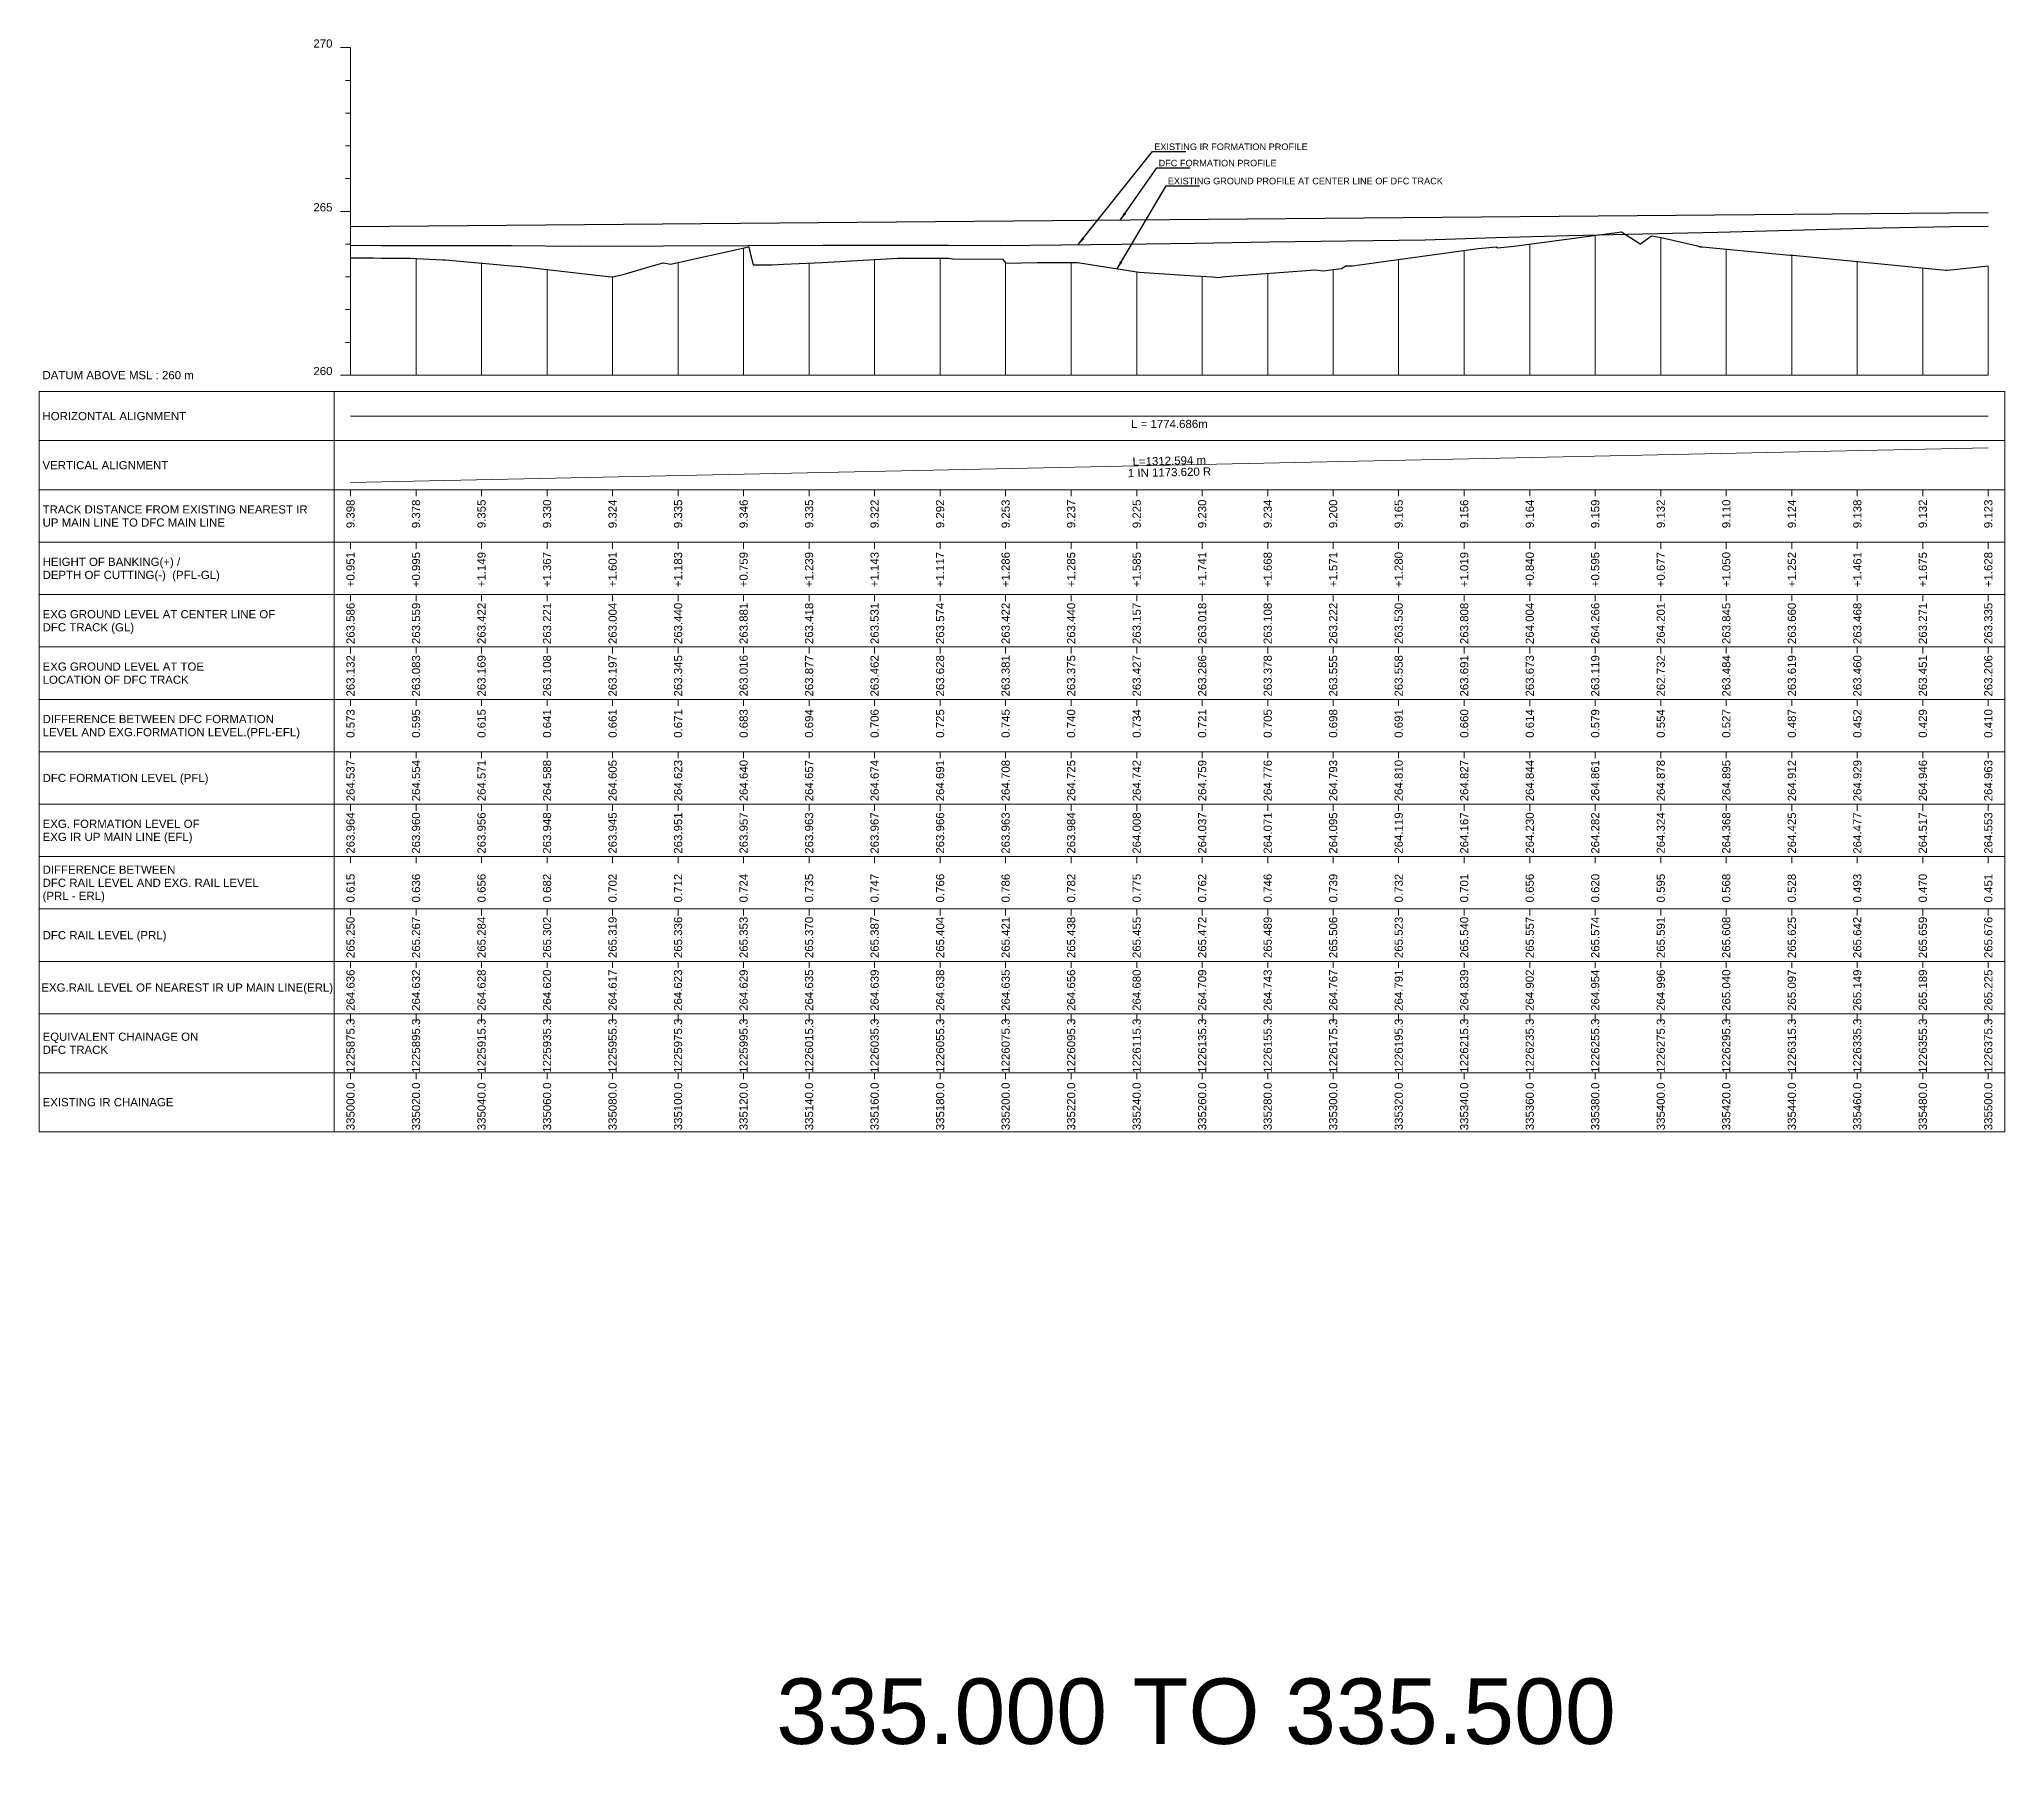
# Model space of a CAD drawing. Header units: metres. Extents: x 30905 to 43495, y -2428 to -1873.
# Drawn here: x 31905 to 32505, y -2428 to -1897 of the extents above; entities that cross this region are included whole.
import ezdxf
from ezdxf.enums import TextEntityAlignment as Align

# ---------------------------------------------------------------- set-up
doc = ezdxf.new("R2010")
doc.units = ezdxf.units.M
doc.header["$MEASUREMENT"] = 0
for name, color, linetype, lineweight in [('LS CUT FILL', 10, 'Continuous', 0), ('LS DATUM', 7, 'Continuous', 0), ('LS DATUM X', 7, 'Continuous', 0), ('LS DATUM Y', 7, 'Continuous', 0), ('LS DIFF. EXG.RL & PRO. RL', 10, 'Continuous', 0), ('LS DIFF. PFL & EFL', 10, 'Continuous', 0), ('LS EXG FL', 7, 'Continuous', 0), ('LS EXG GL', 7, 'Continuous', 0), ('LS EXG GL AT PRO TOE', 7, 'Continuous', 0), ('LS EXG IR CH', 7, 'Continuous', 0), ('LS EXG RL', 7, 'Continuous', 0), ('LS EXG. FL', 7, 'Continuous', 0), ('LS EXG. GL', 7, 'Continuous', 0), ('LS EXG. GL AT PRO. TOE', 7, 'Continuous', 0), ('LS EXG. IR CH', 7, 'Continuous', 0), ('LS EXG. RL', 7, 'Continuous', 0), ('LS FRAME', 7, 'Continuous', 0), ('LS HORIZONTAL ALIGNMENT', 10, 'Continuous', 0), ('LS PFL-EFL', 10, 'Continuous', 0), ('LS PRL-ERL', 10, 'Continuous', 0), ('LS PRO FL', 10, 'Continuous', 0), ('LS PRO. CUT & FILL', 10, 'Continuous', 0), ('LS PRO. DFCC CH', 10, 'Continuous', 0), ('LS PRO. FL', 10, 'Continuous', 0), ('LS PRO. RL', 10, 'Continuous', 0), ('LS PROFILE EXG FL', 7, 'Continuous', 25), ('LS PROFILE EXG GL', 7, 'Continuous', 30), ('LS PROFILE PRO FL', 1, 'Continuous', 30), ('LS TICKS', 7, 'Continuous', 0), ('LS TRACK CENTER', 10, 'Continuous', 0), ("LS TRACK CENTER's", 10, 'Continuous', 0), ('LS VERTICAL ALIGNMENT', 10, 'Continuous', 0), ('Profile Grid', 7, 'Continuous', 0)]:
    doc.layers.add(name, color=color, linetype=linetype, lineweight=lineweight)
doc.layers.add('ref text', color=3, linetype='Continuous')
doc.styles.get("Standard").update_dxf_attribs({"font": 'arial.ttf'})
doc.styles.add('Style-Arial', font='arial.ttf')
doc.styles.add('StyleArial', font='arial.ttf')
doc.dimstyles.get("Standard").update_dxf_attribs({"dimtxt": 5, "dimasz": 0.18, "dimexe": 0.18, "dimexo": 0.0625, "dimgap": 0.09, "dimtad": 0, "dimtih": 1, "dimtoh": 1, "dimdec": 4, "dimzin": 0, "dimdsep": 46, "dimtxsty": 'Standard', "dimcen": 0.09, "dimadec": 0, "dimazin": 0, "dimtfac": 1, "dimtdec": 4, "dimtofl": 0, "dimtmove": 0, "dimatfit": 3, "dimfxl": 1, "dimtolj": 1, "dimtzin": 0, "dimarcsym": 0})

msp = doc.modelspace()

# ---------------------------------------------------------------- texts
at = {"layer": 'LS CUT FILL', "lineweight": 0, "style": 'Style-Arial'}
for s, p in [('+0.951', (32000, -2054)), ('+0.995', (32020, -2054)), ('+1.149', (32040, -2054)), ('+1.367', (32060, -2054)), ('+1.601', (32080.01, -2054)), ('+1.183', (32100.01, -2054)), ('+0.759', (32120.01, -2054)), ('+1.239', (32140, -2054)), ('+1.143', (32160, -2054)), ('+1.117', (32179.99, -2054)), ('+1.286', (32200, -2054)), ('+1.285', (32220, -2054)), ('+1.585', (32240.01, -2054)), ('+1.741', (32260.01, -2054)), ('+1.668', (32280.01, -2054)), ('+1.571', (32299.99, -2054)), ('+1.280', (32319.99, -2054)), ('+1.019', (32340.01, -2054)), ('+0.840', (32360.01, -2054)), ('+0.595', (32380, -2054)), ('+0.677', (32400, -2054)), ('+1.050', (32420.02, -2054)), ('+1.252', (32440.02, -2054)), ('+1.461', (32460.02, -2054)), ('+1.675', (32480, -2054)), ('+1.628', (32500, -2054))]:
    msp.add_text(s, height=2.5, rotation=90, dxfattribs=at).set_placement(p, align=Align.MIDDLE_RIGHT)
at = {"layer": 'LS DATUM', "color": 7, "style": 'StyleArial'}
msp.add_text('DATUM ABOVE MSL : 260 m', height=2.5, rotation=0.00003, dxfattribs=at).set_placement((31905.97, -2000), align=Align.MIDDLE_LEFT)
at = {"layer": 'LS DATUM Y', "color": 7, "lineweight": 0, "style": 'Style-Arial'}
for s, p in [('270', (31994.5, -1900)), ('270', (31994.5, -1900)), ('265', (31994.5, -1950)), ('260', (31994.5, -2000))]:
    msp.add_text(s, height=2.5, dxfattribs=at).set_placement(p, align=Align.RIGHT)
at = {"layer": 'LS DIFF. EXG.RL & PRO. RL', "color": 10, "style": 'StyleArial'}
for s, p in [('DIFFERENCE BETWEEN ', (31906, -2151)), ('DFC RAIL LEVEL AND EXG. RAIL LEVEL ', (31906, -2155)), ('(PRL - ERL)', (31906, -2159))]:
    msp.add_text(s, height=2.5, rotation=0.00003, dxfattribs=at).set_placement(p, align=Align.MIDDLE_LEFT)
at = {"layer": 'LS DIFF. PFL & EFL', "color": 10, "style": 'StyleArial'}
for s, p in [('DIFFERENCE BETWEEN DFC FORMATION ', (31906, -2105)), ('LEVEL AND EXG.FORMATION LEVEL.(PFL-EFL)', (31906, -2109))]:
    msp.add_text(s, height=2.5, rotation=0.00003, dxfattribs=at).set_placement(p, align=Align.MIDDLE_LEFT)
at = {"layer": 'LS EXG FL', "style": 'StyleArial'}
for s, p in [('EXG. FORMATION LEVEL OF', (31906, -2137)), ('EXG IR UP MAIN LINE (EFL)', (31906, -2141))]:
    msp.add_text(s, height=2.5, rotation=0.00003, dxfattribs=at).set_placement(p, align=Align.MIDDLE_LEFT)
at = {"layer": 'LS EXG GL', "lineweight": 0, "style": 'Style-Arial'}
for s, p in [('263.586', (32000, -2069.5)), ('263.559', (32020, -2069.5)), ('263.422', (32040, -2069.5)), ('263.221', (32060, -2069.5)), ('263.004', (32080.01, -2069.5)), ('263.440', (32100.01, -2069.5)), ('263.881', (32120.01, -2069.5)), ('263.418', (32140, -2069.5)), ('263.531', (32160, -2069.5)), ('263.574', (32179.99, -2069.5)), ('263.422', (32200, -2069.5)), ('263.440', (32220, -2069.5)), ('263.157', (32240.01, -2069.5)), ('263.018', (32260.01, -2069.5)), ('263.108', (32280.01, -2069.5)), ('263.222', (32299.99, -2069.5)), ('263.530', (32319.99, -2069.5)), ('263.808', (32340.01, -2069.5)), ('264.004', (32360.01, -2069.5)), ('264.266', (32380, -2069.5)), ('264.201', (32400, -2069.5)), ('263.845', (32420.02, -2069.5)), ('263.660', (32440.02, -2069.5)), ('263.468', (32460.02, -2069.5)), ('263.271', (32480, -2069.5)), ('263.335', (32500, -2069.5))]:
    msp.add_text(s, height=2.5, rotation=90, dxfattribs=at).set_placement(p, align=Align.MIDDLE_RIGHT)
at = {"layer": 'LS EXG GL AT PRO TOE', "color": 7, "style": 'StyleArial'}
for s, p in [('EXG GROUND LEVEL AT TOE', (31906, -2089)), ('LOCATION OF DFC TRACK', (31906, -2093))]:
    msp.add_text(s, height=2.5, rotation=0.00003, dxfattribs=at).set_placement(p, align=Align.MIDDLE_LEFT)
at = {"layer": 'LS EXG IR CH', "style": 'Style-Arial'}
for s, p in [('335000.0', (32000, -2216)), ('335020.0', (32020, -2216)), ('335040.0', (32040, -2216)), ('335060.0', (32060, -2216)), ('335080.0', (32080, -2216)), ('335100.0', (32100, -2216)), ('335120.0', (32120, -2216)), ('335140.0', (32140, -2216)), ('335160.0', (32160, -2216)), ('335180.0', (32180, -2216)), ('335200.0', (32200, -2216)), ('335220.0', (32220, -2216)), ('335240.0', (32240, -2216)), ('335260.0', (32260, -2216)), ('335280.0', (32280, -2216)), ('335300.0', (32300, -2216)), ('335320.0', (32320, -2216)), ('335340.0', (32340, -2216)), ('335360.0', (32360, -2216)), ('335380.0', (32380, -2216)), ('335400.0', (32400, -2216)), ('335420.0', (32420, -2216)), ('335440.0', (32440, -2216)), ('335460.0', (32460, -2216)), ('335480.0', (32480, -2216)), ('335500.0', (32500, -2216))]:
    msp.add_text(s, height=2.5, rotation=90, dxfattribs=at).set_placement(p, align=Align.MIDDLE_RIGHT)
at = {"layer": 'LS EXG RL', "style": 'Style-Arial'}
for s, p in [('264.636', (32000, -2181.5)), ('264.632', (32020, -2181.5)), ('264.628', (32040, -2181.5)), ('264.620', (32060, -2181.5)), ('264.617', (32080, -2181.5)), ('264.623', (32100, -2181.5)), ('264.629', (32120, -2181.5)), ('264.635', (32140, -2181.5)), ('264.639', (32160, -2181.5)), ('264.638', (32180, -2181.5)), ('264.635', (32200, -2181.5)), ('264.656', (32220, -2181.5)), ('264.680', (32240, -2181.5)), ('264.709', (32260, -2181.5)), ('264.743', (32280, -2181.5)), ('264.767', (32300, -2181.5)), ('264.791', (32320, -2181.5)), ('264.839', (32340, -2181.5)), ('264.902', (32360, -2181.5)), ('264.954', (32380, -2181.5)), ('264.996', (32400, -2181.5)), ('265.040', (32420, -2181.5)), ('265.097', (32440, -2181.5)), ('265.149', (32460, -2181.5)), ('265.189', (32480, -2181.5)), ('265.225', (32500, -2181.5))]:
    msp.add_text(s, height=2.5, rotation=90, dxfattribs=at).set_placement(p, align=Align.MIDDLE_RIGHT)
at = {"layer": 'LS EXG. FL'}
for s, p in [('263.964', (32000, -2133.5)), ('263.960', (32020, -2133.5)), ('263.956', (32040, -2133.5)), ('263.948', (32060, -2133.5)), ('263.945', (32080.01, -2133.5)), ('263.951', (32100.01, -2133.5)), ('263.957', (32120.01, -2133.5)), ('263.963', (32140, -2133.5)), ('263.967', (32160, -2133.5)), ('263.966', (32179.99, -2133.5)), ('263.963', (32200, -2133.5)), ('263.984', (32220, -2133.5)), ('264.008', (32240.01, -2133.5)), ('264.037', (32260.01, -2133.5)), ('264.071', (32280.01, -2133.5)), ('264.095', (32299.99, -2133.5)), ('264.119', (32319.99, -2133.5)), ('264.167', (32340.01, -2133.5)), ('264.230', (32360.01, -2133.5)), ('264.282', (32380, -2133.5)), ('264.324', (32400, -2133.5)), ('264.368', (32420.01, -2133.5)), ('264.425', (32440.01, -2133.5)), ('264.477', (32460.01, -2133.5)), ('264.517', (32480, -2133.5)), ('264.553', (32500, -2133.5))]:
    msp.add_text(s, height=2.5, rotation=90, dxfattribs=at).set_placement(p, align=Align.MIDDLE_RIGHT)
at = {"layer": 'LS EXG. GL', "color": 7, "style": 'StyleArial'}
for s, p in [('EXG GROUND LEVEL AT CENTER LINE OF ', (31906, -2073)), ('DFC TRACK (GL)', (31906, -2077))]:
    msp.add_text(s, height=2.5, rotation=0.00003, dxfattribs=at).set_placement(p, align=Align.MIDDLE_LEFT)
at = {"layer": 'LS EXG. GL AT PRO. TOE'}
for s, p in [('263.132', (32000, -2085.5)), ('263.083', (32020, -2085.5)), ('263.169', (32040, -2085.5)), ('263.108', (32060, -2085.5)), ('263.197', (32080.01, -2085.5)), ('263.345', (32100.01, -2085.5)), ('263.016', (32120.01, -2085.5)), ('263.877', (32140, -2085.5)), ('263.462', (32160, -2085.5)), ('263.628', (32179.99, -2085.5)), ('263.381', (32200, -2085.5)), ('263.375', (32220, -2085.5)), ('263.427', (32240.01, -2085.5)), ('263.286', (32260.01, -2085.5)), ('263.378', (32280.01, -2085.5)), ('263.555', (32299.99, -2085.5)), ('263.558', (32319.99, -2085.5)), ('263.691', (32340.01, -2085.5)), ('263.673', (32360.01, -2085.5)), ('263.119', (32380, -2085.5)), ('262.732', (32400, -2085.5)), ('263.484', (32420.02, -2085.5)), ('263.619', (32440.02, -2085.5)), ('263.460', (32460.02, -2085.5)), ('263.451', (32480, -2085.5)), ('263.206', (32500, -2085.5))]:
    msp.add_text(s, height=2.5, rotation=90, dxfattribs=at).set_placement(p, align=Align.MIDDLE_RIGHT)
at = {"layer": 'LS EXG. IR CH', "style": 'StyleArial'}
msp.add_text('EXISTING IR CHAINAGE', height=2.5, rotation=0.00003, dxfattribs=at).set_placement((31906, -2222), align=Align.MIDDLE_LEFT)
at = {"layer": 'LS EXG. RL', "style": 'StyleArial'}
msp.add_text('EXG.RAIL LEVEL OF NEAREST IR UP MAIN LINE(ERL)', height=2.5, rotation=0.00003, dxfattribs=at).set_placement((31905.61, -2187), align=Align.MIDDLE_LEFT)
at = {"layer": 'LS HORIZONTAL ALIGNMENT', "style": 'StyleArial'}
msp.add_text('HORIZONTAL ALIGNMENT', height=2.5, rotation=0.00003, dxfattribs=at).set_placement((31905.97, -2012.5), align=Align.MIDDLE_LEFT)
at = {"layer": 'LS HORIZONTAL ALIGNMENT', "lineweight": 0, "insert": (32250, -2014.92), "char_height": 2.5, "attachment_point": 5, "line_spacing_factor": 0.6, "style": 'Style-Arial'}
msp.add_mtext('L = 1774.686m', dxfattribs=at)
at = {"layer": 'LS PFL-EFL'}
for s, p in [('0.573', (32000, -2102)), ('0.595', (32020, -2102)), ('0.615', (32040, -2102)), ('0.641', (32060, -2102)), ('0.661', (32080.01, -2102)), ('0.671', (32100.01, -2102)), ('0.683', (32120.01, -2102)), ('0.694', (32140, -2102)), ('0.706', (32160, -2102)), ('0.725', (32179.99, -2102)), ('0.745', (32200, -2102)), ('0.740', (32220, -2102)), ('0.734', (32240.01, -2102)), ('0.721', (32260.01, -2102)), ('0.705', (32280.01, -2102)), ('0.698', (32299.99, -2102)), ('0.691', (32319.99, -2102)), ('0.660', (32340.01, -2102)), ('0.614', (32360.01, -2102)), ('0.579', (32380, -2102)), ('0.554', (32400, -2102)), ('0.527', (32420.02, -2102)), ('0.487', (32440.02, -2102)), ('0.452', (32460.02, -2102)), ('0.429', (32480, -2102)), ('0.410', (32500, -2102))]:
    msp.add_text(s, height=2.5, rotation=90, dxfattribs=at).set_placement(p, align=Align.MIDDLE_RIGHT)
at = {"layer": 'LS PRL-ERL'}
for s, p in [('0.615', (32001.25, -2161)), ('0.636', (32021.25, -2161)), ('0.656', (32041.25, -2161)), ('0.682', (32061.25, -2161)), ('0.702', (32081.25, -2161)), ('0.712', (32101.25, -2161)), ('0.724', (32121.25, -2161)), ('0.735', (32141.25, -2161)), ('0.747', (32161.25, -2161)), ('0.766', (32181.25, -2161)), ('0.786', (32201.25, -2161)), ('0.782', (32221.25, -2161)), ('0.775', (32241.25, -2161)), ('0.762', (32261.25, -2161)), ('0.746', (32281.25, -2161)), ('0.739', (32301.25, -2161)), ('0.732', (32321.25, -2161)), ('0.701', (32341.25, -2161)), ('0.656', (32361.25, -2161)), ('0.620', (32381.25, -2161)), ('0.595', (32401.25, -2161)), ('0.568', (32421.25, -2161)), ('0.528', (32441.25, -2161)), ('0.493', (32461.25, -2161)), ('0.470', (32481.25, -2161)), ('0.451', (32501.25, -2161))]:
    msp.add_text(s, height=2.5, rotation=90, dxfattribs=at).set_placement(p)
at = {"layer": 'LS PRO FL', "lineweight": 0, "style": 'Style-Arial'}
for s, p in [('264.537', (32000, -2117.5)), ('264.554', (32020, -2117.5)), ('264.571', (32040, -2117.5)), ('264.588', (32060, -2117.5)), ('264.605', (32080.01, -2117.5)), ('264.623', (32100.01, -2117.5)), ('264.640', (32120.01, -2117.5)), ('264.657', (32140, -2117.5)), ('264.674', (32160, -2117.5)), ('264.691', (32179.99, -2117.5)), ('264.708', (32200, -2117.5)), ('264.725', (32220, -2117.5)), ('264.742', (32240.01, -2117.5)), ('264.759', (32260.01, -2117.5)), ('264.776', (32280.01, -2117.5)), ('264.793', (32299.99, -2117.5)), ('264.810', (32319.99, -2117.5)), ('264.827', (32340.01, -2117.5)), ('264.844', (32360.01, -2117.5)), ('264.861', (32380, -2117.5)), ('264.878', (32400, -2117.5)), ('264.895', (32420.02, -2117.5)), ('264.912', (32440.02, -2117.5)), ('264.929', (32460.02, -2117.5)), ('264.946', (32480, -2117.5)), ('264.963', (32500, -2117.5))]:
    msp.add_text(s, height=2.5, rotation=90, dxfattribs=at).set_placement(p, align=Align.MIDDLE_RIGHT)
at = {"layer": 'LS PRO. CUT & FILL', "color": 10, "style": 'StyleArial'}
for s, p in [('HEIGHT OF BANKING(+) /', (31906, -2057)), ('DEPTH OF CUTTING(-)  (PFL-GL)', (31906, -2061))]:
    msp.add_text(s, height=2.5, rotation=0.00003, dxfattribs=at).set_placement(p, align=Align.MIDDLE_LEFT)
at = {"layer": 'LS PRO. DFCC CH', "color": 10, "style": 'Style-Arial'}
for s, p in [('EQUIVALENT CHAINAGE ON ', (31906, -2202)), ('DFC TRACK', (31906, -2206))]:
    msp.add_text(s, height=2.5, rotation=0.00003, dxfattribs=at).set_placement(p, align=Align.MIDDLE_LEFT)
at = {"layer": 'LS PRO. DFCC CH'}
for s, p in [('1225875.3', (32001.25, -2213)), ('1225895.3', (32021.25, -2213)), ('1225915.3', (32041.25, -2213)), ('1225935.3', (32061.25, -2213)), ('1225955.3', (32081.25, -2213)), ('1225975.3', (32101.25, -2213)), ('1225995.3', (32121.25, -2213)), ('1226015.3', (32141.25, -2213)), ('1226035.3', (32161.25, -2213)), ('1226055.3', (32181.25, -2213)), ('1226075.3', (32201.25, -2213)), ('1226095.3', (32221.25, -2213)), ('1226115.3', (32241.25, -2213)), ('1226135.3', (32261.25, -2213)), ('1226155.3', (32281.25, -2213)), ('1226175.3', (32301.25, -2213)), ('1226195.3', (32321.25, -2213)), ('1226215.3', (32341.25, -2213)), ('1226235.3', (32361.25, -2213)), ('1226255.3', (32381.25, -2213)), ('1226275.3', (32401.25, -2213)), ('1226295.3', (32421.25, -2213)), ('1226315.3', (32441.25, -2213)), ('1226335.3', (32461.25, -2213)), ('1226355.3', (32481.25, -2213)), ('1226375.3', (32501.25, -2213))]:
    msp.add_text(s, height=2.5, rotation=90, dxfattribs=at).set_placement(p)
at = {"layer": 'LS PRO. FL', "color": 10, "style": 'StyleArial'}
msp.add_text('DFC FORMATION LEVEL (PFL) ', height=2.5, rotation=0.00003, dxfattribs=at).set_placement((31906, -2123), align=Align.MIDDLE_LEFT)
at = {"layer": 'LS PRO. RL'}
for s, p in [('265.250', (32001.25, -2178)), ('265.267', (32021.25, -2178)), ('265.284', (32041.25, -2178)), ('265.302', (32061.25, -2178)), ('265.319', (32081.25, -2178)), ('265.336', (32101.25, -2178)), ('265.353', (32121.25, -2178)), ('265.370', (32141.25, -2178)), ('265.387', (32161.25, -2178)), ('265.404', (32181.25, -2178)), ('265.421', (32201.25, -2178)), ('265.438', (32221.25, -2178)), ('265.455', (32241.25, -2178)), ('265.472', (32261.25, -2178)), ('265.489', (32281.25, -2178)), ('265.506', (32301.25, -2178)), ('265.523', (32321.25, -2178)), ('265.540', (32341.25, -2178)), ('265.557', (32361.25, -2178)), ('265.574', (32381.25, -2178)), ('265.591', (32401.25, -2178)), ('265.608', (32421.25, -2178)), ('265.625', (32441.25, -2178)), ('265.642', (32461.25, -2178)), ('265.659', (32481.25, -2178)), ('265.676', (32501.25, -2178))]:
    msp.add_text(s, height=2.5, rotation=90, dxfattribs=at).set_placement(p)
at = {"layer": 'LS PRO. RL', "color": 10, "style": 'StyleArial'}
msp.add_text('DFC RAIL LEVEL (PRL)', height=2.5, rotation=0.00003, dxfattribs=at).set_placement((31906, -2171), align=Align.MIDDLE_LEFT)
at = {"layer": 'LS PROFILE EXG FL', "color": 7, "linetype": 'Continuous', "lineweight": 0, "style": 'Style-Arial'}
msp.add_text('EXISTING IR FORMATION PROFILE', height=2, dxfattribs=at).set_placement((32245.37, -1931.27))
at = {"layer": 'LS PROFILE EXG GL', "color": 7, "lineweight": 0, "style": 'Style-Arial'}
msp.add_text('EXISTING GROUND PROFILE AT CENTER LINE OF DFC TRACK', height=2, dxfattribs=at).set_placement((32249.52, -1941.73, 0))
at = {"layer": 'LS PROFILE PRO FL', "style": 'Style-Arial'}
msp.add_text(' DFC FORMATION PROFILE', height=2, dxfattribs=at).set_placement((32245.92, -1936.26, 0))
at = {"layer": 'LS TRACK CENTER'}
for s, p in [('9.398', (32000, -2038)), ('9.378', (32020, -2038)), ('9.355', (32040, -2038)), ('9.330', (32060, -2038)), ('9.324', (32080.01, -2038)), ('9.335', (32100.01, -2038)), ('9.346', (32120.01, -2038)), ('9.335', (32140, -2038)), ('9.322', (32160, -2038)), ('9.292', (32179.99, -2038)), ('9.253', (32200, -2038)), ('9.237', (32220, -2038)), ('9.225', (32240.01, -2038)), ('9.230', (32260.01, -2038)), ('9.234', (32280.01, -2038)), ('9.200', (32299.99, -2038)), ('9.165', (32319.99, -2038)), ('9.156', (32340.01, -2038)), ('9.164', (32360.01, -2038)), ('9.159', (32380, -2038)), ('9.132', (32400, -2038)), ('9.110', (32420.02, -2038)), ('9.124', (32440.02, -2038)), ('9.138', (32460.02, -2038)), ('9.132', (32480, -2038)), ('9.123', (32500, -2038))]:
    msp.add_text(s, height=2.5, rotation=90, dxfattribs=at).set_placement(p, align=Align.MIDDLE_RIGHT)
at = {"layer": "LS TRACK CENTER's", "color": 10, "style": 'StyleArial'}
for s, p in [('TRACK DISTANCE FROM EXISTING NEAREST IR ', (31906, -2041)), ('UP MAIN LINE TO DFC MAIN LINE', (31906, -2045))]:
    msp.add_text(s, height=2.5, rotation=0.00003, dxfattribs=at).set_placement(p, align=Align.MIDDLE_LEFT)
at = {"layer": 'LS VERTICAL ALIGNMENT', "style": 'StyleArial'}
msp.add_text('VERTICAL ALIGNMENT', height=2.5, rotation=0.00003, dxfattribs=at).set_placement((31905.97, -2027.5), align=Align.MIDDLE_LEFT)
at = {"layer": 'LS VERTICAL ALIGNMENT', "lineweight": 0, "insert": (32250, -2027.92), "char_height": 2.5, "attachment_point": 5, "rotation": 1.20302, "line_spacing_factor": 0.84, "style": 'Style-Arial'}
msp.add_mtext('L=1312.594 m\\P1 IN 1173.620 R', dxfattribs=at)
at = {"layer": 'ref text', "color": 3, "insert": (32130, -2418.23), "char_height": 20, "width": 256.3165, "attachment_point": 7, "bg_fill": 3, "box_fill_scale": 1.5, "bg_fill_color": 256, "bg_fill_transparency": 0}
msp.add_mtext('335.000 TO 335.500', dxfattribs=at)

# ---------------------------------------------------------------- linework, layer by layer
at = {"layer": 'LS DATUM X', "color": 7, "linetype": 'Continuous', "lineweight": 0}
msp.add_line((32000, -2000), (32500, -2000), dxfattribs=at)
at = {"layer": 'LS DATUM Y', "color": 7, "linetype": 'Continuous', "lineweight": 0}
for p, q in [((31997, -1900), (32000, -1900)), ((31997, -1900), (32000, -1900)), ((32000, -2000), (32000, -1900)), ((31998.5, -1910), (32000, -1910)), ((31998.5, -1920), (32000, -1920)), ((31998.5, -1930), (32000, -1930)), ((31998.5, -1940), (32000, -1940)), ((31997, -1950), (32000, -1950)), ((31998.5, -1960), (32000, -1960)), ((31998.5, -1970), (32000, -1970)), ((31998.5, -1980), (32000, -1980)), ((31998.5, -1990), (32000, -1990)), ((31997, -2000), (32000, -2000))]:
    msp.add_line(p, q, dxfattribs=at)
at = {"layer": 'LS FRAME'}
for points in [[(31995, -2231), (31905, -2231), (31905, -2005)], [(31905, -2005), (31995, -2005)], [(31995, -2020), (31905, -2020)], [(31995, -2035), (31905, -2035)], [(31995, -2051), (31905, -2051)], [(31905, -2051), (31995, -2051)], [(31995, -2067), (31905, -2067)], [(31905, -2067), (31995, -2067)], [(31995, -2083), (31905, -2083)], [(31905, -2083), (31995, -2083)], [(31995, -2099), (31905, -2099)], [(31995, -2115), (31905, -2115)], [(31905, -2115), (31995, -2115)], [(31995, -2131), (31905, -2131)], [(31905, -2131), (31995, -2131)], [(31995, -2147), (31905, -2147)], [(31905, -2147), (31995, -2147)], [(31995, -2163), (31905, -2163)], [(31905, -2163), (31995, -2163)], [(31995, -2179), (31905, -2179)], [(31995, -2195), (31905, -2195)], [(31995, -2213), (31905, -2213)]]:
    msp.add_lwpolyline(points, dxfattribs=at)
at = {"layer": 'LS FRAME', "color": 7, "linetype": 'Continuous', "lineweight": 0, "flags": 128}
for points in [[(31995, -2020), (32505, -2020), (32505, -2005), (31995, -2005), (31995, -2020)], [(31995, -2035), (32505, -2035), (32505, -2020), (31995, -2020), (31995, -2035)], [(31995, -2051), (32505, -2051), (32505, -2035), (31995, -2035), (31995, -2051)], [(31995, -2067), (32505, -2067), (32505, -2051), (31995, -2051), (31995, -2067)], [(31995, -2083), (32505, -2083), (32505, -2067), (31995, -2067), (31995, -2083)], [(31995, -2099), (32505, -2099), (32505, -2083), (31995, -2083), (31995, -2099)], [(31995, -2115), (32505, -2115), (32505, -2099), (31995, -2099), (31995, -2115)], [(31995, -2131), (32505, -2131), (32505, -2115), (31995, -2115), (31995, -2131)], [(31995, -2147), (32505, -2147), (32505, -2131), (31995, -2131), (31995, -2147)], [(31995, -2163), (32505, -2163), (32505, -2147), (31995, -2147), (31995, -2163)], [(31995, -2179), (32505, -2179), (32505, -2163), (31995, -2163), (31995, -2179)], [(31995, -2195), (32505, -2195), (32505, -2179), (31995, -2179), (31995, -2195)], [(31995, -2213), (32505, -2213), (32505, -2195), (31995, -2195), (31995, -2213)], [(31995, -2231), (32505, -2231), (32505, -2213), (31995, -2213), (31995, -2231)]]:
    msp.add_lwpolyline(points, close=True, dxfattribs=at)
at = {"layer": 'LS FRAME', "color": 7, "linetype": 'Continuous', "lineweight": 0}
msp.add_3dface([(31995, -2099), (31915, -2099), (31915, -2099)], dxfattribs=at)
at = {"layer": 'LS HORIZONTAL ALIGNMENT', "lineweight": 0, "flags": 128}
msp.add_lwpolyline([(32000, -2012.5), (32500, -2012.5)], dxfattribs=at)
at = {"layer": 'LS PROFILE EXG FL'}
msp.add_lwpolyline([(32000, -1960.36), (32009.44, -1960.38), (32028.41, -1960.42), (32049.13, -1960.45), (32069.85, -1960.59), (32095.56, -1960.5), (32121.52, -1960.43), (32144.06, -1960.36), (32167.04, -1960.31), (32182.53, -1960.35), (32198.34, -1960.39), (32216.85, -1960.19), (32235.33, -1959.99), (32257.86, -1959.66), (32280.6, -1959.28), (32304.06, -1959), (32328.13, -1958.71), (32349.66, -1958.01), (32371.92, -1957.35), (32394.48, -1956.87), (32417.46, -1956.39), (32439.88, -1955.75), (32462.45, -1955.16), (32488.59, -1954.66), (32500, -1954.47)], dxfattribs=at)
at = {"layer": 'LS PROFILE EXG GL', "flags": 128}
msp.add_lwpolyline([(32000, -1964.14), (32007, -1964.2), (32009.46, -1964.26), (32018.17, -1964.33), (32028.05, -1964.75), (32028.87, -1964.75), (32049.15, -1966.63), (32051.71, -1966.87), (32052.02, -1966.87), (32078.65, -1969.92), (32080.03, -1969.97), (32083.22, -1969.3), (32083.22, -1969.3), (32092.48, -1966.51), (32095.44, -1965.76), (32095.52, -1965.74), (32097.74, -1966.1), (32121.64, -1960.83), (32122.05, -1962.76), (32122.9, -1966.31), (32128.77, -1966.28), (32132.22, -1966.09), (32141.75, -1965.76), (32144.08, -1965.63), (32167.05, -1964.28), (32167.2, -1964.28), (32167.61, -1964.29), (32182.55, -1964.25), (32183.74, -1964.46), (32199.09, -1964.62), (32200.06, -1965.85), (32209.64, -1965.6), (32216.86, -1965.59), (32219.32, -1965.58), (32221.92, -1965.65), (32240.77, -1968.54), (32254.61, -1969.45), (32257.77, -1969.68), (32263.14, -1970.03), (32264.99, -1970.15), (32267.04, -1969.89), (32294.61, -1967.83), (32296.93, -1968.19), (32302.56, -1967.43), (32303.33, -1966.89), (32303.78, -1966.6), (32303.87, -1966.59), (32305.88, -1966.66), (32307.34, -1966.46), (32344.27, -1961.33), (32349.78, -1960.87), (32350.19, -1961.09), (32355.28, -1960.59), (32387.99, -1956.29), (32393.74, -1959.91), (32393.82, -1959.91), (32397.14, -1957.48), (32400.18, -1958.02), (32411.19, -1960.54), (32411.92, -1960.87), (32412.64, -1960.85), (32439.43, -1963.41), (32439.9, -1963.4), (32440.36, -1963.38), (32483.91, -1967.68), (32487.02, -1967.97), (32487.05, -1967.97), (32487.06, -1967.97), (32487.06, -1967.97), (32487.48, -1967.95), (32488.61, -1967.83), (32500, -1966.65)], dxfattribs=at)
at = {"layer": 'LS PROFILE PRO FL'}
msp.add_line((32000, -1954.63), (32500, -1950.37), dxfattribs=at)
at = {"layer": 'LS TICKS', "color": 7, "linetype": 'Continuous', "lineweight": 0, "flags": 128}
for points in [[(32000, -2037), (32000, -2035)], [(32020, -2037), (32020, -2035)], [(32040, -2037), (32040, -2035)], [(32060, -2037), (32060, -2035)], [(32080.01, -2037), (32080.01, -2035)], [(32100.01, -2037), (32100.01, -2035)], [(32120.01, -2037), (32120.01, -2035)], [(32140, -2037), (32140, -2035)], [(32160, -2037), (32160, -2035)], [(32179.99, -2037), (32179.99, -2035)], [(32200, -2037), (32200, -2035)], [(32220, -2037), (32220, -2035)], [(32240.01, -2037), (32240.01, -2035)], [(32260.01, -2037), (32260.01, -2035)], [(32280.01, -2037), (32280.01, -2035)], [(32299.99, -2037), (32299.99, -2035)], [(32319.99, -2037), (32319.99, -2035)], [(32340.01, -2037), (32340.01, -2035)], [(32360.01, -2037), (32360.01, -2035)], [(32380, -2037), (32380, -2035)], [(32400, -2037), (32400, -2035)], [(32420.01, -2037), (32420.01, -2035)], [(32440.01, -2037), (32440.01, -2035)], [(32460.01, -2037), (32460.01, -2035)], [(32480, -2037), (32480, -2035)], [(32500, -2037), (32500, -2035)], [(32000, -2053), (32000, -2051)], [(32020, -2053), (32020, -2051)], [(32040, -2053), (32040, -2051)], [(32060, -2053), (32060, -2051)], [(32080.01, -2053), (32080.01, -2051)], [(32100.01, -2053), (32100.01, -2051)], [(32120.01, -2053), (32120.01, -2051)], [(32140, -2053), (32140, -2051)], [(32160, -2053), (32160, -2051)], [(32179.99, -2053), (32179.99, -2051)], [(32200, -2053), (32200, -2051)], [(32220, -2053), (32220, -2051)], [(32240.01, -2053), (32240.01, -2051)], [(32260.01, -2053), (32260.01, -2051)], [(32280.01, -2053), (32280.01, -2051)], [(32299.99, -2053), (32299.99, -2051)], [(32319.99, -2053), (32319.99, -2051)], [(32340.01, -2053), (32340.01, -2051)], [(32360.01, -2053), (32360.01, -2051)], [(32380, -2053), (32380, -2051)], [(32400, -2053), (32400, -2051)], [(32420.01, -2053), (32420.01, -2051)], [(32440.01, -2053), (32440.01, -2051)], [(32460.01, -2053), (32460.01, -2051)], [(32480, -2053), (32480, -2051)], [(32500, -2053), (32500, -2051)], [(32000, -2069), (32000, -2067)], [(32020, -2069), (32020, -2067)], [(32040, -2069), (32040, -2067)], [(32060, -2069), (32060, -2067)], [(32080.01, -2069), (32080.01, -2067)], [(32100.01, -2069), (32100.01, -2067)], [(32120.01, -2069), (32120.01, -2067)], [(32140, -2069), (32140, -2067)], [(32160, -2069), (32160, -2067)], [(32179.99, -2069), (32179.99, -2067)], [(32200, -2069), (32200, -2067)], [(32220, -2069), (32220, -2067)], [(32240.01, -2069), (32240.01, -2067)], [(32260.01, -2069), (32260.01, -2067)], [(32280.01, -2069), (32280.01, -2067)], [(32299.99, -2069), (32299.99, -2067)], [(32319.99, -2069), (32319.99, -2067)], [(32340.01, -2069), (32340.01, -2067)], [(32360.01, -2069), (32360.01, -2067)], [(32380, -2069), (32380, -2067)], [(32400, -2069), (32400, -2067)], [(32420.01, -2069), (32420.01, -2067)], [(32440.01, -2069), (32440.01, -2067)], [(32460.01, -2069), (32460.01, -2067)], [(32480, -2069), (32480, -2067)], [(32500, -2069), (32500, -2067)], [(32000, -2085), (32000, -2083)], [(32020, -2085), (32020, -2083)], [(32040, -2085), (32040, -2083)], [(32060, -2085), (32060, -2083)], [(32080.01, -2085), (32080.01, -2083)], [(32100.01, -2085), (32100.01, -2083)], [(32120.01, -2085), (32120.01, -2083)], [(32140, -2085), (32140, -2083)], [(32160, -2085), (32160, -2083)], [(32179.99, -2085), (32179.99, -2083)], [(32200, -2085), (32200, -2083)], [(32220, -2085), (32220, -2083)], [(32240.01, -2085), (32240.01, -2083)], [(32260.01, -2085), (32260.01, -2083)], [(32280.01, -2085), (32280.01, -2083)], [(32299.99, -2085), (32299.99, -2083)], [(32319.99, -2085), (32319.99, -2083)], [(32340.01, -2085), (32340.01, -2083)], [(32360.01, -2085), (32360.01, -2083)], [(32380, -2085), (32380, -2083)], [(32400, -2085), (32400, -2083)], [(32420.01, -2085), (32420.01, -2083)], [(32440.01, -2085), (32440.01, -2083)], [(32460.01, -2085), (32460.01, -2083)], [(32480, -2085), (32480, -2083)], [(32500, -2085), (32500, -2083)], [(32000, -2101), (32000, -2099)], [(32020, -2101), (32020, -2099)], [(32040, -2101), (32040, -2099)], [(32060, -2101), (32060, -2099)], [(32080.01, -2101), (32080.01, -2099)], [(32100.01, -2101), (32100.01, -2099)], [(32120.01, -2101), (32120.01, -2099)], [(32140, -2101), (32140, -2099)], [(32160, -2101), (32160, -2099)], [(32179.99, -2101), (32179.99, -2099)], [(32200, -2101), (32200, -2099)], [(32220, -2101), (32220, -2099)], [(32240.01, -2101), (32240.01, -2099)], [(32260.01, -2101), (32260.01, -2099)], [(32280.01, -2101), (32280.01, -2099)], [(32299.99, -2101), (32299.99, -2099)], [(32319.99, -2101), (32319.99, -2099)], [(32340.01, -2101), (32340.01, -2099)], [(32360.01, -2101), (32360.01, -2099)], [(32380, -2101), (32380, -2099)], [(32400, -2101), (32400, -2099)], [(32420.01, -2101), (32420.01, -2099)], [(32440.01, -2101), (32440.01, -2099)], [(32460.01, -2101), (32460.01, -2099)], [(32480, -2101), (32480, -2099)], [(32500, -2101), (32500, -2099)], [(32000, -2117), (32000, -2115)], [(32020, -2117), (32020, -2115)], [(32040, -2117), (32040, -2115)], [(32060, -2117), (32060, -2115)], [(32080.01, -2117), (32080.01, -2115)], [(32100.01, -2117), (32100.01, -2115)], [(32120.01, -2117), (32120.01, -2115)], [(32140, -2117), (32140, -2115)], [(32160, -2117), (32160, -2115)], [(32179.99, -2117), (32179.99, -2115)], [(32200, -2117), (32200, -2115)], [(32220, -2117), (32220, -2115)], [(32240.01, -2117), (32240.01, -2115)], [(32260.01, -2117), (32260.01, -2115)], [(32280.01, -2117), (32280.01, -2115)], [(32299.99, -2117), (32299.99, -2115)], [(32319.99, -2117), (32319.99, -2115)], [(32340.01, -2117), (32340.01, -2115)], [(32360.01, -2117), (32360.01, -2115)], [(32380, -2117), (32380, -2115)], [(32400, -2117), (32400, -2115)], [(32420.01, -2117), (32420.01, -2115)], [(32440.01, -2117), (32440.01, -2115)], [(32460.01, -2117), (32460.01, -2115)], [(32480, -2117), (32480, -2115)], [(32500, -2117), (32500, -2115)], [(32000, -2133), (32000, -2131)], [(32020, -2133), (32020, -2131)], [(32040, -2133), (32040, -2131)], [(32060, -2133), (32060, -2131)], [(32080.01, -2133), (32080.01, -2131)], [(32100.01, -2133), (32100.01, -2131)], [(32120.01, -2133), (32120.01, -2131)], [(32140, -2133), (32140, -2131)], [(32160, -2133), (32160, -2131)], [(32179.99, -2133), (32179.99, -2131)], [(32200, -2133), (32200, -2131)], [(32220, -2133), (32220, -2131)], [(32240.01, -2133), (32240.01, -2131)], [(32260.01, -2133), (32260.01, -2131)], [(32280.01, -2133), (32280.01, -2131)], [(32299.99, -2133), (32299.99, -2131)], [(32319.99, -2133), (32319.99, -2131)], [(32340.01, -2133), (32340.01, -2131)], [(32360.01, -2133), (32360.01, -2131)], [(32380, -2133), (32380, -2131)], [(32400, -2133), (32400, -2131)], [(32420.01, -2133), (32420.01, -2131)], [(32440.01, -2133), (32440.01, -2131)], [(32460.01, -2133), (32460.01, -2131)], [(32480, -2133), (32480, -2131)], [(32500, -2133), (32500, -2131)], [(32000, -2149), (32000, -2147)], [(32020, -2149), (32020, -2147)], [(32040, -2149), (32040, -2147)], [(32060, -2149), (32060, -2147)], [(32080.01, -2149), (32080.01, -2147)], [(32100.01, -2149), (32100.01, -2147)], [(32120.01, -2149), (32120.01, -2147)], [(32140, -2149), (32140, -2147)], [(32160, -2149), (32160, -2147)], [(32179.99, -2149), (32179.99, -2147)], [(32200, -2149), (32200, -2147)], [(32220, -2149), (32220, -2147)], [(32240.01, -2149), (32240.01, -2147)], [(32260.01, -2149), (32260.01, -2147)], [(32280.01, -2149), (32280.01, -2147)], [(32299.99, -2149), (32299.99, -2147)], [(32319.99, -2149), (32319.99, -2147)], [(32340.01, -2149), (32340.01, -2147)], [(32360.01, -2149), (32360.01, -2147)], [(32380, -2149), (32380, -2147)], [(32400, -2149), (32400, -2147)], [(32420.01, -2149), (32420.01, -2147)], [(32440.01, -2149), (32440.01, -2147)], [(32460.01, -2149), (32460.01, -2147)], [(32480, -2149), (32480, -2147)], [(32500, -2149), (32500, -2147)], [(32000, -2165), (32000, -2163)], [(32020, -2165), (32020, -2163)], [(32040, -2165), (32040, -2163)], [(32060, -2165), (32060, -2163)], [(32080.01, -2165), (32080.01, -2163)], [(32100.01, -2165), (32100.01, -2163)], [(32120.01, -2165), (32120.01, -2163)], [(32140, -2165), (32140, -2163)], [(32160, -2165), (32160, -2163)], [(32179.99, -2165), (32179.99, -2163)], [(32200, -2165), (32200, -2163)], [(32220, -2165), (32220, -2163)], [(32240.01, -2165), (32240.01, -2163)], [(32260.01, -2165), (32260.01, -2163)], [(32280.01, -2165), (32280.01, -2163)], [(32299.99, -2165), (32299.99, -2163)], [(32319.99, -2165), (32319.99, -2163)], [(32340.01, -2165), (32340.01, -2163)], [(32360.01, -2165), (32360.01, -2163)], [(32380, -2165), (32380, -2163)], [(32400, -2165), (32400, -2163)], [(32420.01, -2165), (32420.01, -2163)], [(32440.01, -2165), (32440.01, -2163)], [(32460.01, -2165), (32460.01, -2163)], [(32480, -2165), (32480, -2163)], [(32500, -2165), (32500, -2163)], [(32000, -2181), (32000, -2179)], [(32020, -2181), (32020, -2179)], [(32040, -2181), (32040, -2179)], [(32060, -2181), (32060, -2179)], [(32080.01, -2181), (32080.01, -2179)], [(32100.01, -2181), (32100.01, -2179)], [(32120.01, -2181), (32120.01, -2179)], [(32140, -2181), (32140, -2179)], [(32160, -2181), (32160, -2179)], [(32179.99, -2181), (32179.99, -2179)], [(32200, -2181), (32200, -2179)], [(32220, -2181), (32220, -2179)], [(32240.01, -2181), (32240.01, -2179)], [(32260.01, -2181), (32260.01, -2179)], [(32280.01, -2181), (32280.01, -2179)], [(32299.99, -2181), (32299.99, -2179)], [(32319.99, -2181), (32319.99, -2179)], [(32340.01, -2181), (32340.01, -2179)], [(32360.01, -2181), (32360.01, -2179)], [(32380, -2181), (32380, -2179)], [(32400, -2181), (32400, -2179)], [(32420.01, -2181), (32420.01, -2179)], [(32440.01, -2181), (32440.01, -2179)], [(32460.01, -2181), (32460.01, -2179)], [(32480, -2181), (32480, -2179)], [(32500, -2181), (32500, -2179)], [(32000, -2197), (32000, -2195)], [(32020, -2197), (32020, -2195)], [(32040, -2197), (32040, -2195)], [(32060, -2197), (32060, -2195)], [(32080.01, -2197), (32080.01, -2195)], [(32100.01, -2197), (32100.01, -2195)], [(32120.01, -2197), (32120.01, -2195)], [(32140, -2197), (32140, -2195)], [(32160, -2197), (32160, -2195)], [(32179.99, -2197), (32179.99, -2195)], [(32200, -2197), (32200, -2195)], [(32220, -2197), (32220, -2195)], [(32240.01, -2197), (32240.01, -2195)], [(32260.01, -2197), (32260.01, -2195)], [(32280.01, -2197), (32280.01, -2195)], [(32299.99, -2197), (32299.99, -2195)], [(32319.99, -2197), (32319.99, -2195)], [(32340.01, -2197), (32340.01, -2195)], [(32360.01, -2197), (32360.01, -2195)], [(32380, -2197), (32380, -2195)], [(32400, -2197), (32400, -2195)], [(32420.01, -2197), (32420.01, -2195)], [(32440.01, -2197), (32440.01, -2195)], [(32460.01, -2197), (32460.01, -2195)], [(32480, -2197), (32480, -2195)], [(32500, -2197), (32500, -2195)], [(32000, -2215), (32000, -2213)], [(32020, -2215), (32020, -2213)], [(32040, -2215), (32040, -2213)], [(32060, -2215), (32060, -2213)], [(32080.01, -2215), (32080.01, -2213)], [(32100.01, -2215), (32100.01, -2213)], [(32120.01, -2215), (32120.01, -2213)], [(32140, -2215), (32140, -2213)], [(32160, -2215), (32160, -2213)], [(32179.99, -2215), (32179.99, -2213)], [(32200, -2215), (32200, -2213)], [(32220, -2215), (32220, -2213)], [(32240.01, -2215), (32240.01, -2213)], [(32260.01, -2215), (32260.01, -2213)], [(32280.01, -2215), (32280.01, -2213)], [(32299.99, -2215), (32299.99, -2213)], [(32319.99, -2215), (32319.99, -2213)], [(32340.01, -2215), (32340.01, -2213)], [(32360.01, -2215), (32360.01, -2213)], [(32380, -2215), (32380, -2213)], [(32400, -2215), (32400, -2213)], [(32420.01, -2215), (32420.01, -2213)], [(32440.01, -2215), (32440.01, -2213)], [(32460.01, -2215), (32460.01, -2213)], [(32480, -2215), (32480, -2213)], [(32500, -2215), (32500, -2213)]]:
    msp.add_lwpolyline(points, dxfattribs=at)
at = {"layer": 'LS VERTICAL ALIGNMENT', "linetype": 'Continuous', "lineweight": 0, "flags": 128}
msp.add_lwpolyline([(32000, -2032.75), (32500, -2022.25)], dxfattribs=at)
at = {"layer": 'Profile Grid', "linetype": 'Continuous', "lineweight": 0, "flags": 128}
for points in [[(32120.01, -2000), (32120.01, -1961.19)], [(32340.01, -2000), (32340.01, -1961.92)], [(32360.01, -2000), (32360.01, -1959.96)], [(32380, -2000), (32380, -1957.34)], [(32400, -2000), (32400, -1957.99)], [(32420.01, -2000), (32420.01, -1961.55)], [(32000, -2000), (32000, -1963.03)], [(32020, -2000), (32020, -1964.41)], [(32040, -2000), (32040, -1965.78)], [(32060, -2000), (32060, -1967.79)], [(32100.01, -2000), (32100.01, -1965.6)], [(32140, -2000), (32140, -1965.82)], [(32160, -2000), (32160, -1964.69)], [(32179.99, -2000), (32179.99, -1964.26)], [(32200, -2000), (32200, -1965.78)], [(32220, -2000), (32220, -1965.6)], [(32299.99, -2000), (32299.99, -1967.78)], [(32319.99, -2000), (32319.99, -1964.7)], [(32440.01, -2000), (32440.01, -1963.4)], [(32460.01, -2000), (32460.01, -1965.32)], [(32480, -2000), (32480, -1967.29)], [(32500, -2000), (32500, -1966.65)], [(32080.01, -2000), (32080.01, -1969.96)], [(32240.01, -2000), (32240.01, -1968.43)], [(32260.01, -2000), (32260.01, -1969.82)], [(32280.01, -2000), (32280.01, -1968.92)]]:
    msp.add_lwpolyline(points, dxfattribs=at)

msp.set_redraw_order([(e.dxf.handle, doc.entitydb.next_handle()) for e in msp.query("TEXT MTEXT ATTDEF DIMENSION ARC_DIMENSION")])  # texts and dimensions are drawn at this point

# ---------------------------------------------------------------- leaders
at = {"layer": 'LS PROFILE EXG FL', "color": 7, "lineweight": -3}
msp.add_leader([(32222.17, -1960.13), (32244.86, -1931.73), (32255, -1931.73)], dimstyle='Standard', override={"dimasz": 2.5, "dimexe": 0.25, "dimexo": 0.25, "dimgap": 0.25, "dimtad": 0, "dimtih": 0, "dimtoh": 0, "dimzin": 11, "dimadec": 4, "dimazin": 3, "dimatfit": 1, "dimfrac": 2, "dimtolj": 0, "dimtzin": 11}, dxfattribs=at)
at = {"layer": 'LS PROFILE EXG GL', "color": 7, "lineweight": -3}
msp.add_leader([(32234.05, -1967.51, 0), (32249.01, -1942.19, 0), (32259.15, -1942.19, 0)], dimstyle='Standard', override={"dimasz": 2.5, "dimexe": 0.25, "dimexo": 0.25, "dimgap": 0.25, "dimtad": 0, "dimtih": 0, "dimtoh": 0, "dimzin": 11, "dimadec": 4, "dimazin": 3, "dimatfit": 1, "dimfrac": 2, "dimtolj": 0, "dimtzin": 11}, dxfattribs=at)
at = {"layer": 'LS PROFILE PRO FL', "lineweight": -3}
msp.add_leader([(32235.03, -1952.62, 0), (32246.2, -1936.72, 0), (32256.34, -1936.72, 0)], dimstyle='Standard', override={"dimasz": 2.5, "dimexe": 0.25, "dimexo": 0.25, "dimgap": 0.25, "dimtad": 0, "dimtih": 0, "dimtoh": 0, "dimzin": 11, "dimadec": 4, "dimazin": 3, "dimatfit": 1, "dimfrac": 2, "dimtolj": 0, "dimtzin": 11}, dxfattribs=at)

doc.saveas('drawing.dxf')
